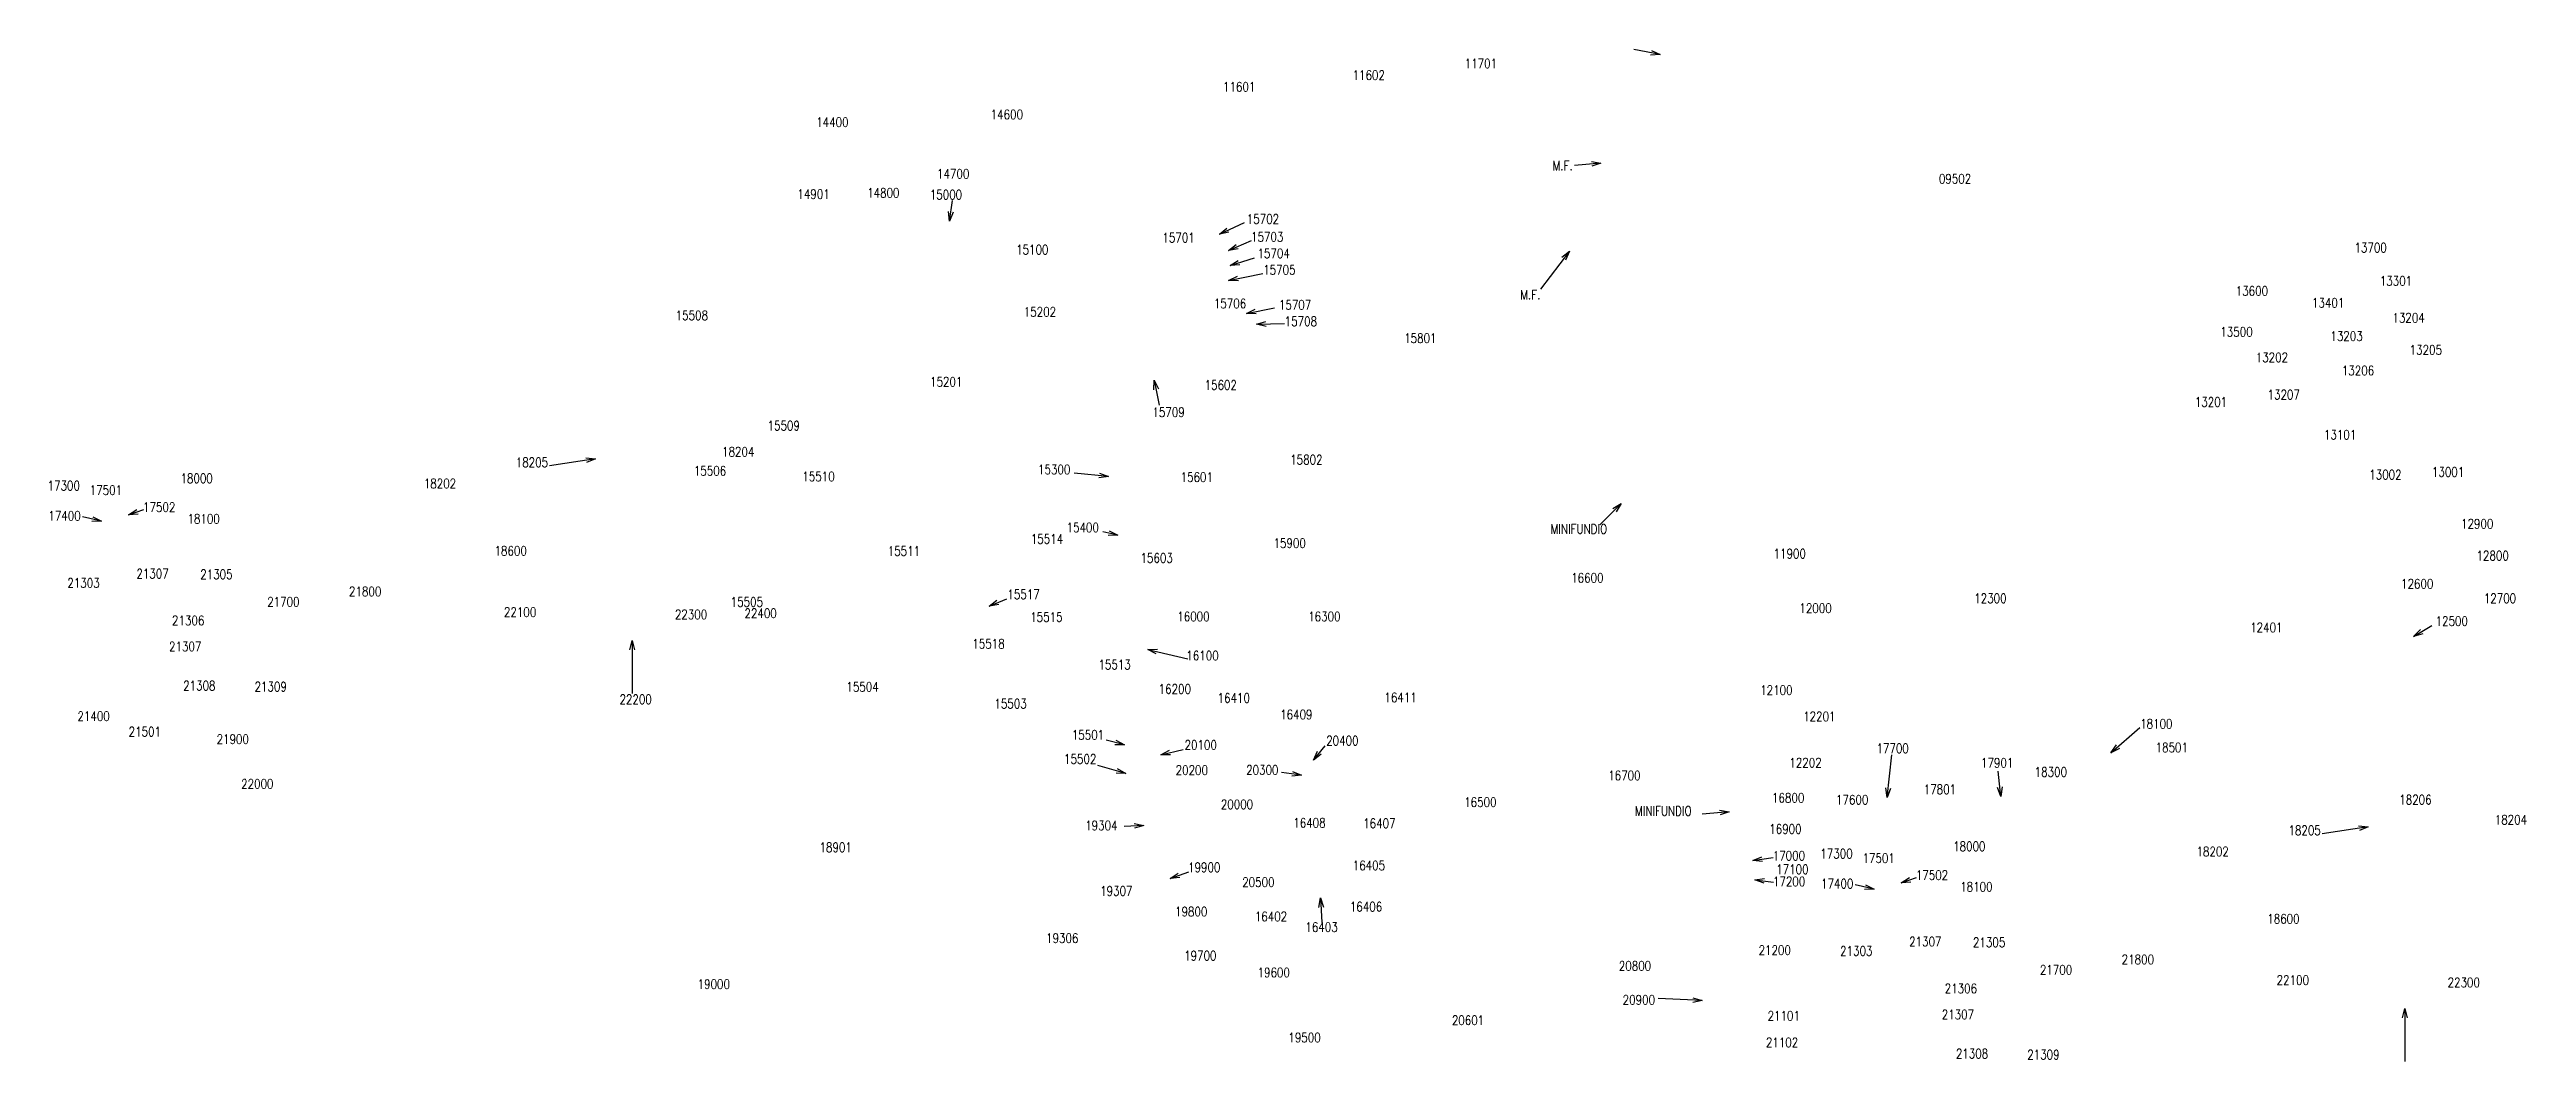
# Model space of a CAD drawing. Header units: millimetres. Extents: x 1956 to 626854, y 2654 to 1330329.
# Drawn here: x 604729 to 609979, y 1303265 to 1305409 of the extents above; entities that cross this region are included whole.
import ezdxf
from ezdxf.enums import TextEntityAlignment as Align

# ---------------------------------------------------------------- set-up
doc = ezdxf.new("R2010")
doc.units = ezdxf.units.MM
doc.layers.add('41', color=1, linetype='Continuous')
doc.styles.add('ROMANS', font='ROMANS', dxfattribs={"height": 0.2})

msp = doc.modelspace()

# ---------------------------------------------------------------- texts
at = {"layer": '41', "color": 7, "linetype": 'Continuous', "style": 'ROMANS', "width": 0.80002}
for s, p in [('11701', (607762.9, 1305379.9)), ('11601', (607250.5, 1305330.5)), ('11602', (607525.2, 1305355.2)), ('14400', (606388.3, 1305255.5)), ('14600', (606758, 1305271.8)), ('14700', (606644.3, 1305145.9)), ('M.F.', (607936.1, 1305163.3)), ('14901', (606348.4, 1305103.1)), ('14800', (606496.2, 1305105.6)), ('15000', (606629, 1305101.9)), ('09502', (608767.9, 1305135.6)), ('15702', (607300.9, 1305050.2)), ('15701', (607122.1, 1305010.8)), ('15703', (607310, 1305012.3)), ('13700', (609648.9, 1304989.6)), ('15100', (606812, 1304985.3)), ('15704', (607323.7, 1304977.4)), ('15705', (607335.8, 1304942.5)), ('M.F.', (607867.6, 1304889.8)), ('13600', (609397.2, 1304897.8)), ('13301', (609702.5, 1304919)), ('15508', (606090.3, 1304846)), ('15202', (606828.2, 1304853.4)), ('15706', (607231.2, 1304871.3)), ('15707', (607369.1, 1304868.2)), ('15708', (607381.3, 1304833.4)), ('13204', (609729.3, 1304841)), ('15801', (607634.5, 1304797.7)), ('13500', (609364.5, 1304811)), ('13203', (609597.8, 1304802.1)), ('13202', (609439.6, 1304757)), ('13206', (609622.1, 1304729)), ('13205', (609765.8, 1304772.8)), ('15201', (606629.6, 1304705.3)), ('15602', (607211.5, 1304698.4)), ('13207', (609464.7, 1304678)), ('15709', (607100.9, 1304640.8)), ('13201', (609310.5, 1304662.5)), ('15509', (606285.2, 1304612.4)), ('13101', (609584.2, 1304593.1)), ('15506', (606128.9, 1304516.7)), ('18204', (606188.7, 1304557)), ('18204', (606188.7, 1304557)), ('15300', (606858.4, 1304519.4)), ('15802', (607393, 1304540.2)), ('17300', (604759.1, 1304485.1)), ('17300', (604759.1, 1304485.1)), ('17501', (604848.4, 1304475.6)), ('17501', (604848.4, 1304475.6)), ('18000', (605040.7, 1304500.6)), ('18000', (605040.7, 1304500.6)), ('18202', (605556.5, 1304489.6)), ('18202', (605556.5, 1304489.6)), ('15510', (606358.8, 1304504.6)), ('15601', (607160.7, 1304503.3)), ('13002', (609680.2, 1304508.4)), ('13001', (609813.1, 1304514.2)), ('17400', (604760.7, 1304421.4)), ('17400', (604760.7, 1304421.4)), ('17502', (604961.4, 1304439.6)), ('17502', (604961.4, 1304439.6)), ('18100', (605055.6, 1304415)), ('18100', (605055.6, 1304415)), ('15514', (606843.2, 1304372.2)), ('15400', (606919, 1304396.6)), ('15900', (607357.6, 1304363.3)), ('MINIFUNDIO', (607970.6, 1304393.3)), ('12900', (609874.8, 1304404.4)), ('18600', (605706.4, 1304347.1)), ('18600', (605706.4, 1304347.1)), ('15511', (606539.9, 1304346.6)), ('15603', (607075.7, 1304331.9)), ('11900', (608417.6, 1304341.1)), ('12800', (609907.6, 1304336.9)), ('21303', (604801, 1304279)), ('21303', (604801, 1304279)), ('21307', (604947.3, 1304298.7)), ('21307', (604947.3, 1304298.7)), ('21305', (605082.7, 1304297.2)), ('21305', (605082.7, 1304297.2)), ('21800', (605397.9, 1304261)), ('21800', (605397.9, 1304261)), ('15517', (606793.6, 1304254.9)), ('16600', (607988.6, 1304289.8)), ('12600', (609747.6, 1304277.2)), ('21700', (605224.5, 1304238.9)), ('21700', (605224.5, 1304238.9)), ('22300', (606088.7, 1304212.2)), ('22300', (606088.7, 1304212.2)), ('15505', (606207, 1304238.7)), ('22400', (606236.2, 1304214.7)), ('22400', (606236.2, 1304214.7)), ('15515', (606841.9, 1304206.7)), ('16000', (607153.6, 1304207.9)), ('16300', (607431.1, 1304207.9)), ('12000', (608472.3, 1304225.5)), ('12300', (608842.9, 1304246.4)), ('12700', (609923, 1304246.4)), ('21306', (605022.8, 1304199.5)), ('21306', (605022.8, 1304199.5)), ('15518', (606719.1, 1304150.1)), ('12401', (609427.7, 1304184.7)), ('12500', (609820.8, 1304198.2)), ('21307', (605016.5, 1304144.3)), ('21307', (605016.5, 1304144.3)), ('15513', (606986.6, 1304105.9)), ('16100', (607172.8, 1304125)), ('21308', (605046.4, 1304061.3)), ('21308', (605046.4, 1304061.3)), ('21309', (605197.7, 1304059.2)), ('21309', (605197.7, 1304059.2)), ('15504', (606452.2, 1304058.9)), ('16200', (607114.1, 1304054.2)), ('12100', (608389.2, 1304051.6)), ('21400', (604822.3, 1303996.5)), ('21400', (604822.3, 1303996.5)), ('22200', (605971.3, 1304032.3)), ('22200', (605971.3, 1304032.3)), ('15503', (606766, 1304023.2)), ('16410', (607239.1, 1304035.1)), ('16409', (607371.6, 1304000)), ('16411', (607592.6, 1304036.4)), ('12201', (608480.2, 1303996.1)), ('21501', (604930.9, 1303963.9)), ('21501', (604930.9, 1303963.9)), ('21900', (605117.3, 1303947.8)), ('21900', (605117.3, 1303947.8)), ('15501', (606930.1, 1303956.9)), ('20400', (607469.3, 1303944.7)), ('18100', (609194.6, 1303980.4)), ('15502', (606913.6, 1303905.9)), ('20100', (607169.1, 1303935.7)), ('12202', (608451, 1303898)), ('17700', (608635.7, 1303928.4)), ('17901', (608857.3, 1303897.6)), ('18501', (609227.3, 1303930.3)), ('22000', (605169.3, 1303853.2)), ('22000', (605169.3, 1303853.2)), ('20200', (607150.1, 1303882.3)), ('20300', (607299.6, 1303882.7)), ('16700', (608067.1, 1303871.1)), ('17801', (608735.9, 1303841.7)), ('18300', (608971, 1303878.3)), ('20000', (607245.9, 1303809.7)), ('16500', (607761.8, 1303814.4)), ('MINIFUNDIO', (608149.6, 1303795.8)), ('16800', (608414.2, 1303823.5)), ('17600', (608549.9, 1303819.6)), ('18206', (609743.8, 1303819.7)), ('19304', (606958.4, 1303765.1)), ('16408', (607399.5, 1303770.6)), ('16407', (607547.7, 1303769.5)), ('16900', (608408.4, 1303757.5)), ('18204', (609946.2, 1303777.2)), ('18901', (606395.3, 1303718.8)), ('19900', (607176.5, 1303676.3)), ('16405', (607525.5, 1303680.4)), ('17000', (608415.8, 1303700.9)), ('17300', (608516.6, 1303705.3)), ('17501', (608606, 1303695.8)), ('18000', (608798.2, 1303720.8)), ('18202', (609314, 1303709.7)), ('19307', (606990.1, 1303626.2)), ('20500', (607291.2, 1303644.8)), ('17200', (608416.2, 1303646.4)), ('17100', (608423.2, 1303672)), ('17400', (608518.2, 1303641.6)), ('17502', (608719, 1303659.8)), ('18100', (608813.2, 1303635.2)), ('19800', (607148.9, 1303582.5)), ('16402', (607317.9, 1303572.2)), ('16406', (607519.5, 1303592.9)), ('19306', (606875.5, 1303526.3)), ('16403', (607425.1, 1303549.7)), ('21307', (608704.9, 1303518.9)), ('18600', (609464, 1303567.3)), ('19700', (607168.1, 1303489.1)), ('20800', (608089.5, 1303467.4)), ('21200', (608385.7, 1303500.6)), ('21303', (608558.6, 1303499.1)), ('21305', (608840.2, 1303517.4)), ('21800', (609155.4, 1303481.1)), ('19000', (606136.9, 1303428.8)), ('19600', (607323.8, 1303453.5)), ('21306', (608780.3, 1303419.7)), ('21700', (608982, 1303459.1)), ('22300', (609846.3, 1303432.4)), ('20900', (608097.7, 1303395.4)), ('21101', (608404.9, 1303361.5)), ('21307', (608774, 1303364.5)), ('19500', (607389.1, 1303315.5)), ('20601', (607735.6, 1303352.2)), ('21102', (608401.3, 1303305.3)), ('21308', (608803.9, 1303281.5)), ('21309', (608955.3, 1303279.4))]:
    msp.add_text(s, height=19.99, dxfattribs=at).set_placement(p, align=Align.MIDDLE)
for s, p in [('13401', (609558.8, 1304872.7)), ('18205', (605751.4, 1304534.5)), ('18205', (605751.4, 1304534.5)), ('22100', (605726.4, 1304217.2)), ('22100', (605726.4, 1304217.2)), ('18205', (609508.9, 1303754.7)), ('22100', (609483.9, 1303437.4))]:
    msp.add_text(s, height=19.99, rotation=0, dxfattribs=at).set_placement(p, align=Align.MIDDLE)

# ---------------------------------------------------------------- linework, layer by layer
at = {"layer": '41', "color": 7, "linetype": 'Continuous'}
for p, q in [((608143, 1305398.7), (608086.9, 1305409.4)), ((608017.4, 1305168.9), (607961.3, 1305163.6)), ((606636.5, 1305046), (606642.7, 1305089.4)), ((607208.5, 1305018.4), (607261.5, 1305042.6)), ((607228.2, 1304983.5), (607276.7, 1305004.7)), ((607231.2, 1304951.6), (607282.8, 1304968.3)), ((607950.6, 1304981.9), (607889.2, 1304901.8)), ((607228.2, 1304919.8), (607300.9, 1304935)), ((607266.1, 1304850), (607325.2, 1304862.2)), ((607287.3, 1304827.3), (607346.4, 1304828.8)), ((607070.6, 1304709), (607081.2, 1304655.9)), ((605886.3, 1304542), (605788.9, 1304527)), ((605886.3, 1304542), (605788.9, 1304527)), ((606973.6, 1304504.3), (606900.8, 1304511.9)), ((604896.3, 1304423.3), (604928.9, 1304434.3)), ((604896.3, 1304423.3), (604928.9, 1304434.3)), ((608060.2, 1304447.7), (608014.7, 1304402.2)), ((604839.1, 1304409.7), (604799, 1304418.8)), ((604839.1, 1304409.7), (604799, 1304418.8)), ((606993.3, 1304379.9), (606961.4, 1304387.5)), ((606720.5, 1304230.1), (606757.8, 1304245.3)), ((609739.9, 1304165.4), (609778.4, 1304188.6)), ((605963.8, 1304157.2), (605963.8, 1304044.8)), ((605963.8, 1304157.2), (605963.8, 1304044.8)), ((607056.6, 1304138.1), (607141.4, 1304117.9)), ((609098.2, 1303918.8), (609159.9, 1303972.7)), ((607007.3, 1303936.2), (606968.7, 1303945.9)), ((607084.7, 1303915), (607132, 1303926.2)), ((607407.9, 1303903.6), (607433.1, 1303934)), ((608624.2, 1303824.4), (608633.8, 1303914.9)), ((607010.1, 1303875.5), (606950.8, 1303892.1)), ((607382.6, 1303871.3), (607340.2, 1303877.3)), ((608865.1, 1303826.3), (608859.3, 1303880.2)), ((608289.4, 1303794.2), (608232.1, 1303789.1)), ((607048.6, 1303765.1), (607007.1, 1303762.7)), ((609643.9, 1303762.2), (609546.4, 1303747.2)), ((608339.2, 1303691.1), (608382.2, 1303697)), ((607104.4, 1303652.7), (607143.5, 1303666.9)), ((608343.9, 1303649.9), (608383.3, 1303645.2)), ((608596.7, 1303629.9), (608556.5, 1303639)), ((608653.9, 1303643.5), (608686.4, 1303654.5)), ((607423.1, 1303611.6), (607425.8, 1303559.1)), ((608232.1, 1303394), (608138.4, 1303398.1)), ((609721.3, 1303377.4), (609721.3, 1303264.9))]:
    msp.add_line(p, q, dxfattribs=at)
for points in [[(608124.3, 1305407.3), (608143, 1305398.7), (608122.4, 1305397.5)], [(607997, 1305172), (608017.4, 1305168.9), (607998, 1305162.1)], [(606644.3, 1305065.1), (606636.5, 1305046), (606634.4, 1305066.5)], [(607228.8, 1305022.1), (607208.5, 1305018.4), (607224.6, 1305031.2)], [(607248.5, 1304986.9), (607228.2, 1304983.5), (607244.5, 1304996.1)], [(607251.8, 1304953), (607231.2, 1304951.6), (607248.7, 1304962.6)], [(607934.5, 1304969.1), (607950.6, 1304981.9), (607942.4, 1304963)], [(607248.8, 1304919), (607228.2, 1304919.8), (607246.7, 1304928.8)], [(607286.7, 1304849.2), (607266.1, 1304850), (607284.7, 1304859)], [(607307.4, 1304822.8), (607287.3, 1304827.3), (607307.2, 1304832.8)], [(607069.6, 1304688.4), (607070.6, 1304709), (607079.4, 1304690.4)], [(605865.8, 1304543.9), (605886.3, 1304542), (605867.3, 1304534.1)], [(605865.8, 1304543.9), (605886.3, 1304542), (605867.3, 1304534.1)], [(606954.2, 1304511.3), (606973.6, 1304504.3), (606953.1, 1304501.4)], [(604916.9, 1304425), (604896.3, 1304423.3), (604913.7, 1304434.5)], [(604916.9, 1304425), (604896.3, 1304423.3), (604913.7, 1304434.5)], [(608042.5, 1304437.1), (608060.2, 1304447.7), (608049.6, 1304430)], [(604820.7, 1304419), (604839.1, 1304409.7), (604818.5, 1304409.2)], [(604820.7, 1304419), (604839.1, 1304409.7), (604818.5, 1304409.2)], [(606975, 1304389.4), (606993.3, 1304379.9), (606972.6, 1304379.7)], [(606740.9, 1304233), (606720.5, 1304230.1), (606737.2, 1304242.3)], [(609759.6, 1304171.4), (609739.9, 1304165.4), (609754.5, 1304180)], [(605958.8, 1304137.2), (605963.8, 1304157.2), (605968.8, 1304137.2)], [(605958.8, 1304137.2), (605963.8, 1304157.2), (605968.8, 1304137.2)], [(607074.8, 1304128.6), (607056.6, 1304138.1), (607077.2, 1304138.4)], [(606989.1, 1303946), (607007.3, 1303936.2), (606986.7, 1303936.2)], [(607105.3, 1303914.7), (607084.7, 1303915), (607103, 1303924.5)], [(607424.5, 1303915.8), (607407.9, 1303903.6), (607416.8, 1303922.2)], [(609116.6, 1303928.2), (609098.2, 1303918.8), (609110, 1303935.7)], [(606992.2, 1303885.7), (607010.1, 1303875.5), (606989.5, 1303876.1)], [(607363.5, 1303879.1), (607382.6, 1303871.3), (607362.1, 1303869.2)], [(608631.3, 1303843.7), (608624.2, 1303824.4), (608621.3, 1303844.8)], [(608867.9, 1303846.7), (608865.1, 1303826.3), (608858, 1303845.6)], [(608269, 1303797.4), (608289.4, 1303794.2), (608269.9, 1303787.4)], [(607028.3, 1303768.9), (607048.6, 1303765.1), (607028.9, 1303759)], [(609623.3, 1303764.1), (609643.9, 1303762.2), (609624.9, 1303754.2)], [(608359.7, 1303688.9), (608339.2, 1303691.1), (608358.4, 1303698.8)], [(607125, 1303654.8), (607104.4, 1303652.7), (607121.5, 1303664.2)], [(608363.1, 1303642.5), (608343.9, 1303649.9), (608364.3, 1303652.5)], [(608578.3, 1303639.2), (608596.7, 1303629.9), (608576.1, 1303629.4)], [(608674.4, 1303645.2), (608653.9, 1303643.5), (608671.2, 1303654.6)], [(607419.1, 1303591.4), (607423.1, 1303611.6), (607429.1, 1303591.9)], [(608212.4, 1303399.9), (608232.1, 1303394), (608211.9, 1303389.9)], [(609716.3, 1303357.4), (609721.3, 1303377.4), (609726.3, 1303357.4)]]:
    msp.add_lwpolyline(points, dxfattribs=at)

msp.set_redraw_order([(e.dxf.handle, doc.entitydb.next_handle()) for e in msp.query("TEXT MTEXT ATTDEF DIMENSION ARC_DIMENSION")])  # texts and dimensions are drawn at this point

doc.saveas('drawing.dxf')
